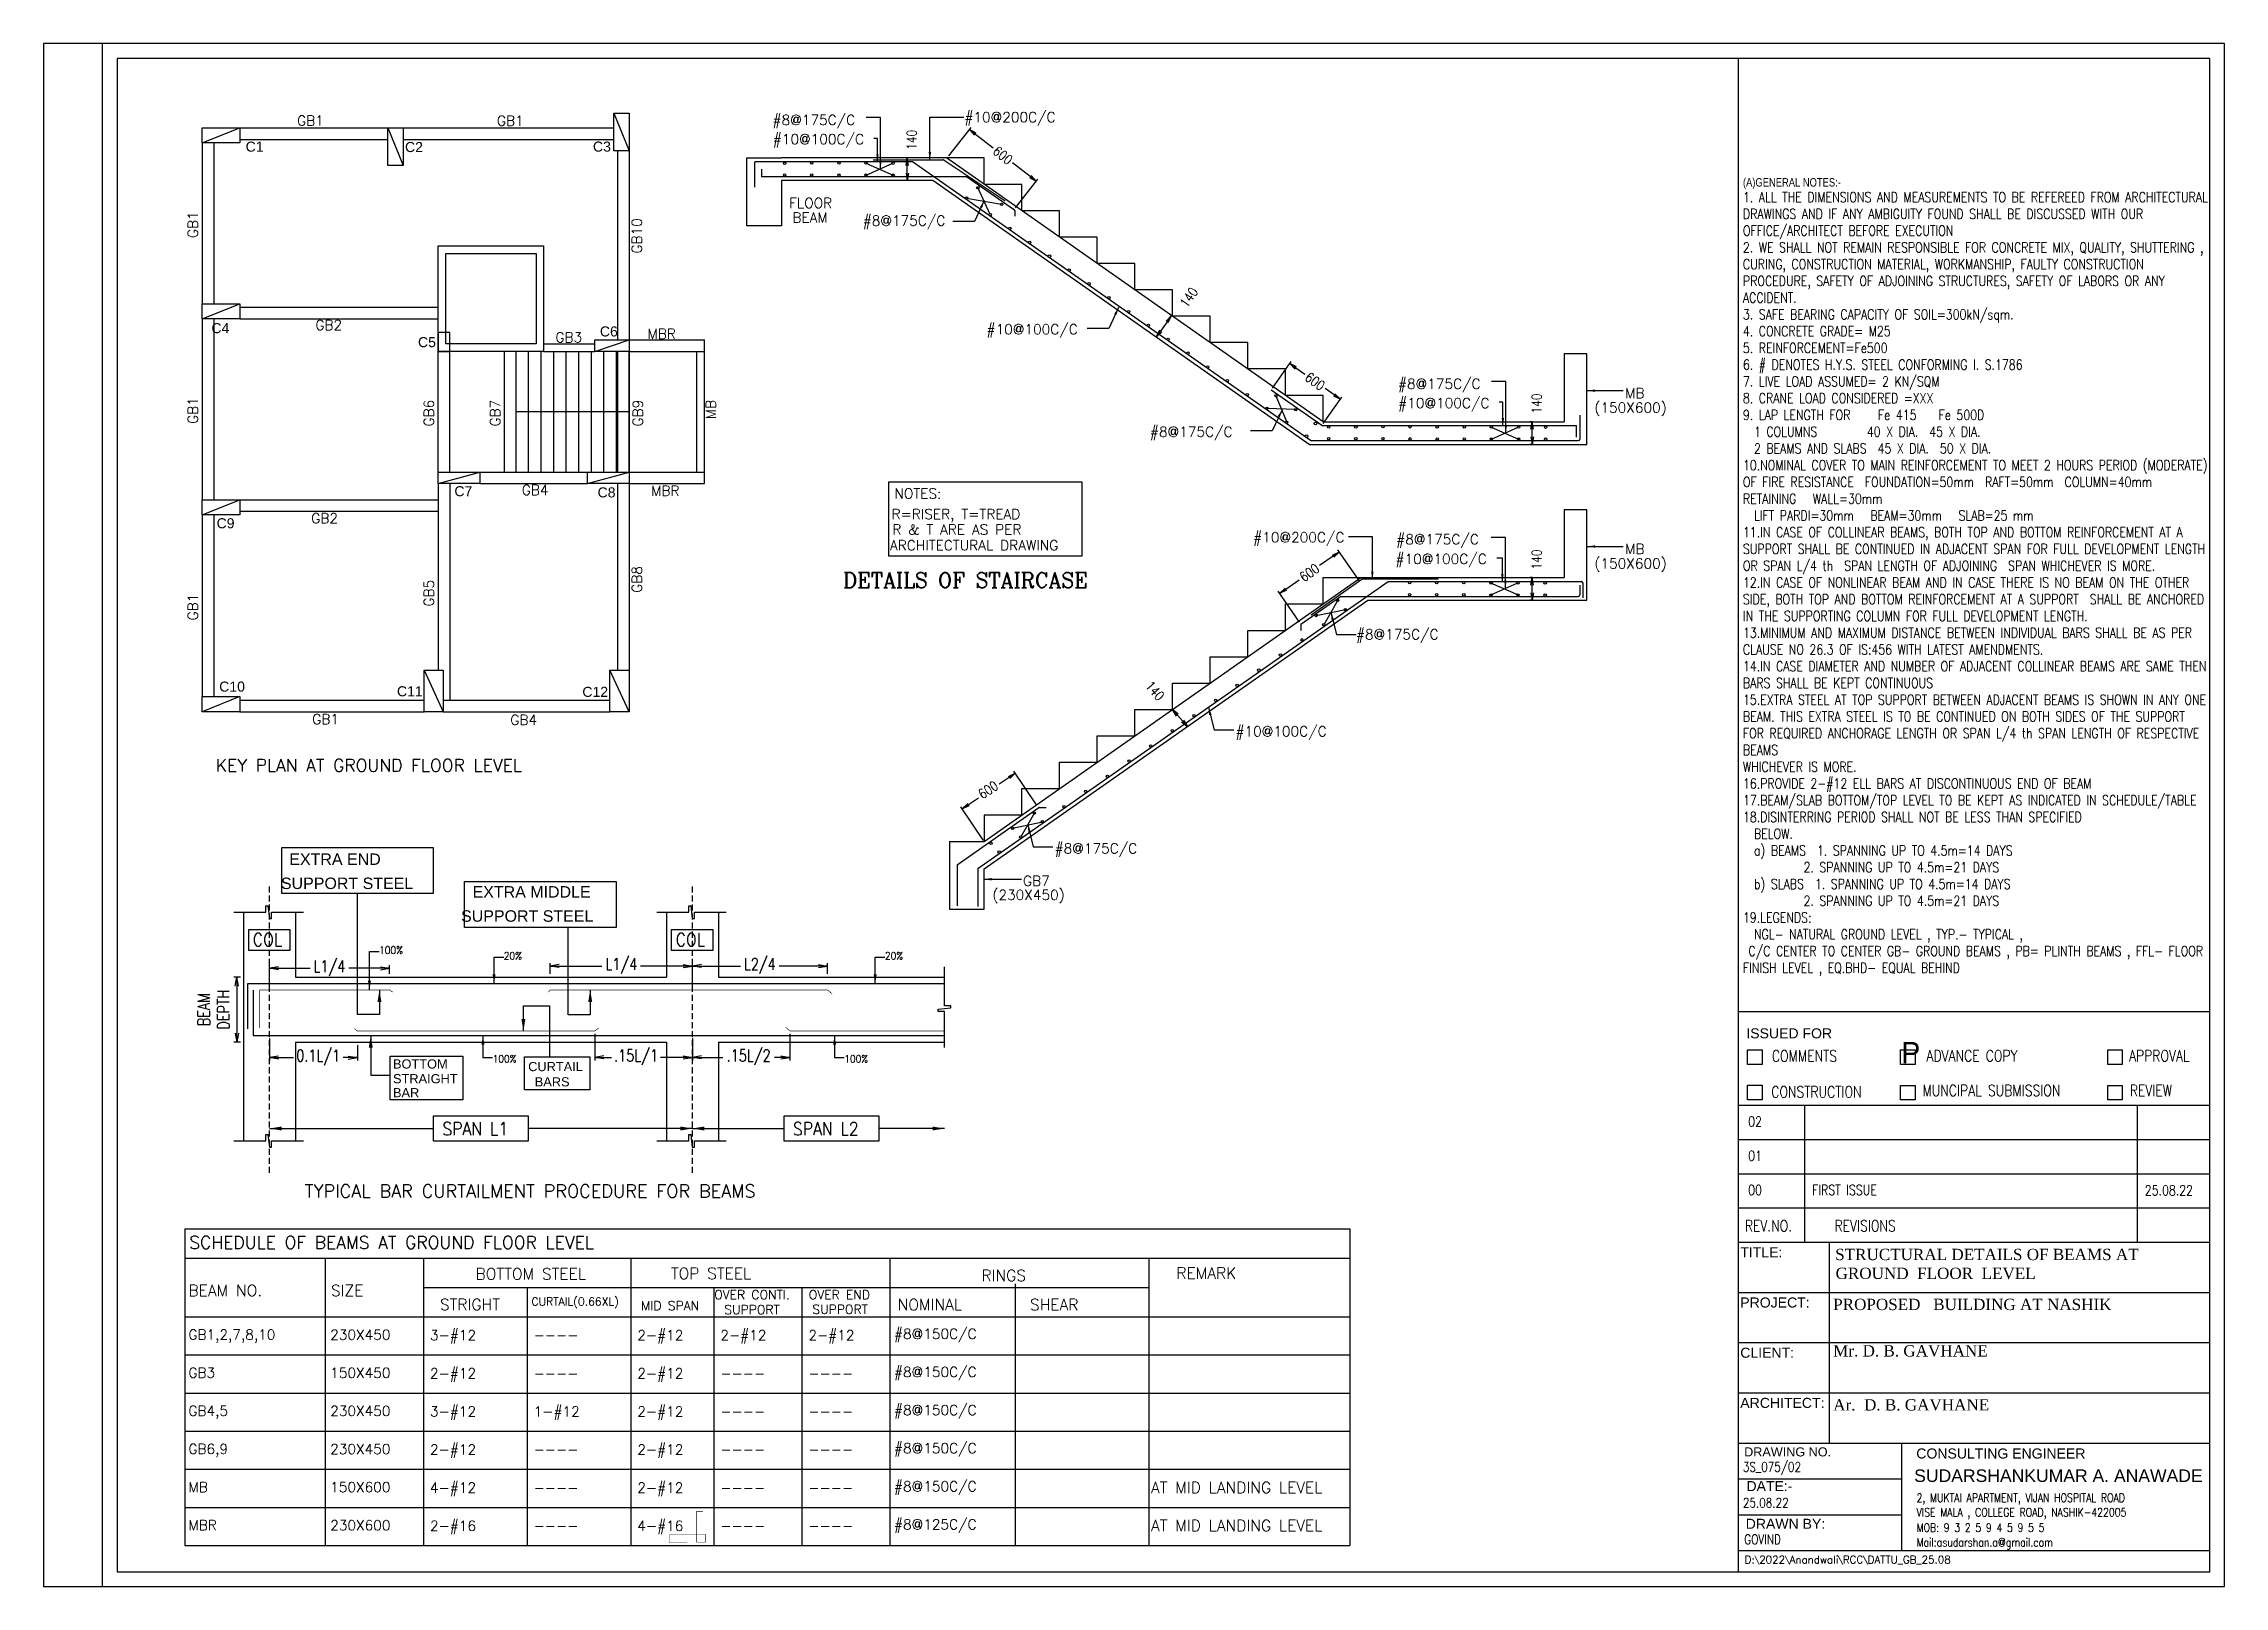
# Model space of a CAD drawing. Extents: x 1981781 to 2025204, y -213412 to -182709.
import ezdxf

# ---------------------------------------------------------------- set-up
doc = ezdxf.new("R2010")
doc.units = 0
doc.header["$MEASUREMENT"] = 0
doc.header["$PDMODE"] = 3
doc.linetypes.add('HIDDEN2', pattern=[0.1875, 0.125, -0.0625])
doc.layers.get('0').update_dxf_attribs({"color": 253, "linetype": 'CONTINUOUS'})
doc.layers.get('DEFPOINTS').update_dxf_attribs({"linetype": 'CONTINUOUS'})
for name, color, linetype in [('BM', 2, 'CONTINUOUS'), ('COLUMN', 1, 'CONTINUOUS'), ('DIM', 30, 'CONTINUOUS'), ('DIM_', 30, 'CONTINUOUS'), ('H', 9, 'CONTINUOUS'), ('SHEET', 7, 'CONTINUOUS'), ('ST', 6, 'CONTINUOUS'), ('TABLE', 62, 'CONTINUOUS'), ('TEXT', 7, 'CONTINUOUS'), ('TEXT_NAME_PLATE', 7, 'CONTINUOUS'), ('TEXT_SCH', 7, 'CONTINUOUS'), ('TXT', 7, 'CONTINUOUS'), ('TXT1', 4, 'CONTINUOUS'), ('TXT2', 161, 'CONTINUOUS')]:
    doc.layers.add(name, color=color, linetype=linetype)
doc.styles.add('AA', font='arial.ttf')
doc.styles.add('AS', font='romans.shx', dxfattribs={"width": 0.8})
doc.styles.add('D1', font='romans.shx')
doc.styles.add('NAME', font='times.ttf')
doc.styles.add('ROMANC', font='romanc.shx')
doc.styles.add('ROMANS', font='romans.shx', dxfattribs={"height": 0.2})
doc.styles.add('SANFAB', font='romans.shx', dxfattribs={"width": 0.8})
doc.styles.add('SIMPLE', font='romans.shx', dxfattribs={"height": 0.3, "bigfont": 'bigfont.shx'})
doc.styles.get("Standard").update_dxf_attribs({"font": 'arial.ttf'})
doc.dimstyles.new('DIM_AS', dxfattribs={"dimtxt": 195, "dimasz": 150, "dimexe": 50, "dimexo": 50, "dimgap": 50, "dimtad": 0, "dimdec": 0, "dimzin": 0, "dimtxsty": 'AS', "dimblk": 'OPEN', "dimcen": 0, "dimclrd": 256, "dimclre": 256, "dimclrt": 3, "dimazin": 3, "dimtfac": 1, "dimtdec": 0, "dimtmove": 0, "dimatfit": 3, "dimtolj": 1, "dimtzin": 0})

msp = doc.modelspace()

# ---------------------------------------------------------------- texts
at = {"layer": 'SHEET', "linetype": 'CONTINUOUS', "ltscale": 2, "style": 'ROMANS', "width": 0.8}
for s, height, p in [('COMMENTS', 225, (2016195, -202969)), ('ADVANCE COPY', 225, (2019273, -202965)), ('APPROVAL', 225, (2023307, -202964)), ('CONSTRUCTION', 225, (2016183, -203684)), ('MUNCIPAL SUBMISSION', 225, (2019193, -203657)), ('REVIEW', 225, (2023322, -203658)), ('02', 200, (2015722, -204261)), ('01', 200, (2015722, -204942)), ('00', 200, (2015722, -205624)), ('FIRST ISSUE', 200, (2016995, -205624)), ('25.08.22', 200, (2023620, -205631)), ('REV.NO.', 225, (2015656, -206349)), ('REVISIONS', 225, (2017441, -206349))]:
    msp.add_text(s, height=height, dxfattribs=at).set_placement(p)
at = {"layer": 'SHEET', "ltscale": 20, "insert": (2018772, -202579), "char_height": 423.72, "width": 496.28, "attachment_point": 1, "style": 'AA'}
msp.add_mtext('{\\fWingdings 2|b0|i0|c2|p18;P}', dxfattribs=at)
at = {"layer": 'TEXT'}
for s, height, style, p in [('GB1', 200, 'ROMANS', (1986829, -184341)), ('GB1', 200, 'ROMANS', (1990808, -184343)), ('GB2', 200, 'ROMANS', (1987193, -188410)), ('MBR', 200, 'ROMANS', (1993805, -188584)), ('GB3', 200, 'ROMANS', (1991974, -188655)), ('GB4', 200, 'ROMANS', (1991303, -191693)), ('MBR', 200, 'ROMANS', (1993877, -191707)), ('GB2', 200, 'ROMANS', (1987111, -192255)), ('GB1', 200, 'ROMANS', (1987131, -196254)), ('GB4', 200, 'ROMANS', (1991075, -196268)), ('D:\\2022\\Anandwali\\RCC\\DATTU_GB_25.08', 150, 'SIMPLE', (2015653, -212955))]:
    msp.add_text(s, height=height, dxfattribs=dict(at, style=style)).set_placement(p)
at = {"layer": 'TEXT', "style": 'ROMANS'}
for s, p in [('GB1', (1984853, -186578)), ('GB10', (1993694, -186887)), ('GB1', (1984853, -190278)), ('GB6', (1989553, -190328)), ('GB7', (1990873, -190328)), ('GB9', (1993713, -190328)), ('MB', (1995165, -190186)), ('GB8', (1993696, -193638)), ('GB5', (1989553, -193913)), ('GB1', (1984853, -194188))]:
    msp.add_text(s, height=200, rotation=90, dxfattribs=at).set_placement(p)
at = {"layer": 'TEXT_NAME_PLATE'}
for s, height, style, p in [('ISSUED FOR', 200, 'AA', (2015686, -202506)), ('TITLE:', 200, 'AA', (2015565, -206863)), ('STRUCTURAL DETAILS OF BEAMS AT ', 225, 'NAME', (2017455, -206919)), ('GROUND  FLOOR  LEVEL', 225, 'NAME', (2017463, -207295)), ('PROJECT:', 200, 'AA', (2015565, -207863)), ('PROPOSED   BUILDING AT NASHIK', 225, 'NAME', (2017415, -207913)), ('CLIENT:', 200, 'AA', (2015565, -208862)), ('Mr. D. B. GAVHANE ', 225, 'NAME', (2017415, -208838)), ('ARCHITECT:', 200, 'AA', (2015565, -209861)), ('Ar.  D. B. GAVHANE ', 225, 'NAME', (2017415, -209912)), ('DRAWING NO.', 180, 'AA', (2015642, -210826)), ('CONSULTING ENGINEER', 200, 'AA', (2019070, -210868)), ('DATE:-', 200, 'AA', (2015688, -211517)), ('SUDARSHANKUMAR A. ANAWADE', 250, 'AA', (2019028, -211335)), ('DRAWN BY:', 200, 'AA', (2015673, -212267))]:
    msp.add_text(s, height=height, dxfattribs=dict(at, style=style)).set_placement(p)
at = {"layer": 'TXT', "style": 'ROMANS', "width": 0.8}
for s, height, p in [('3S_075/02', 190, (2015616, -211130)), ('25.08.22', 190, (2015616, -211844)), ('VISE MALA , COLLEGE ROAD, NASHIK-422005', 170, (2019075, -212023)), ('2, MUKTAI APARTMENT, VIJAN HOSPITAL ROAD', 170, (2019075, -211734)), ('MOB: 9 3 2 5 9 4 5 9 5 5', 170, (2019075, -212328)), ('GOVIND', 190, (2015645, -212572)), ('Mail:asudarshan.a@gmail.com', 170, (2019075, -212620))]:
    msp.add_text(s, height=height, dxfattribs=at).set_placement(p)
at = {"layer": 'TXT', "insert": (2015618, -185386), "char_height": 148.5, "width": 9272.16, "attachment_point": 1, "style": 'SANFAB'}
msp.add_mtext('{\\fArial|b0|i0|c0|p34;\\H1.125x;(A)GENERAL NOTES:-\\P\\Fromans|c0;\\H1.1972x;1. ALL THE DIMENSIONS AND MEASUREMENTS TO BE REFEREED FROM ARCHITECTURAL DRAWINGS AND IF ANY AMBIGUITY FOUND SHALL BE DISCUSSED WITH OUR OFFICE/ARCHITECT BEFORE EXECUTION\\P2. WE SHALL NOT REMAIN RESPONSIBLE FOR CONCRETE MIX, QUALITY, SHUTTERING , CURING, CONSTRUCTION MATERIAL, WORKMANSHIP, FAULTY CONSTRUCTION PROCEDURE, SAFETY OF ADJOINING STRUCTURES, SAFETY OF LABORS OR ANY ACCIDENT.  \\P3. SAFE BEARING CAPACITY OF SOIL=300kN/sqm.\\P4. CONCRETE GRADE= M25 \\P5. REINFORCEMENT=Fe500\\P6. # DENOTES H.Y.S. STEEL CONFORMING I. S.1786\\P7. LIVE LOAD ASSUMED= 2 KN/SQM\\P8. CRANE LOAD CONSIDERED =XXX\\P9. LAP LENGTH FOR     Fe 415    Fe 500D\\P  1 COLUMNS         40 X DIA.  45 X DIA.\\P  2 BEAMS AND SLABS  45 X DIA.  50 X DIA.\\P10.NOMINAL COVER TO MAIN REINFORCEMENT TO MEET 2 HOURS PERIOD (MODERATE) OF FIRE RESISTANCE  FOUNDATION=50mm  RAFT=50mm  COLUMN=40mm RETAINING   WALL=30mm\\P  LIFT PARDI=30mm   BEAM=30mm   SLAB=25 mm  \\P11.IN CASE OF COLLINEAR BEAMS, BOTH TOP AND BOTTOM REINFORCEMENT AT A SUPPORT SHALL BE CONTINUED IN ADJACENT SPAN FOR FULL DEVELOPMENT LENGTH OR SPAN L/4 th  SPAN LENGTH OF ADJOINING  SPAN WHICHEVER IS MORE. \\P12.IN CASE OF NONLINEAR BEAM AND IN CASE THERE IS NO BEAM ON THE OTHER SIDE, BOTH TOP AND BOTTOM REINFORCEMENT AT A SUPPORT  SHALL BE ANCHORED IN THE SUPPORTING COLUMN FOR FULL DEVELOPMENT LENGTH.\\P13.MINIMUM AND MAXIMUM DISTANCE BETWEEN INDIVIDUAL BARS SHALL BE AS PER CLAUSE NO 26.3 OF IS:456 WITH LATEST AMENDMENTS. \\P14.IN CASE DIAMETER AND NUMBER OF ADJACENT COLLINEAR BEAMS ARE SAME THEN BARS SHALL BE KEPT CONTINUOUS \\P15.EXTRA STEEL AT TOP SUPPORT BETWEEN ADJACENT BEAMS IS SHOWN IN ANY ONE BEAM. THIS EXTRA STEEL IS TO BE CONTINUED ON BOTH SIDES OF THE SUPPORT FOR REQUIRED ANCHORAGE LENGTH OR SPAN L/4 th SPAN LENGTH OF RESPECTIVE BEAMS \\PWHICHEVER IS MORE. \\P16.PROVIDE 2-#12 ELL BARS AT DISCONTINUOUS END OF BEAM\\P17.BEAM/SLAB BOTTOM/TOP LEVEL TO BE KEPT AS INDICATED IN SCHEDULE/TABLE  \\P18.DISINTERRING PERIOD SHALL NOT BE LESS THAN SPECIFIED \\P  BELOW.\\P  a) BEAMS  1. SPANNING UP TO 4.5m=14 DAYS\\P           2. SPANNING UP TO 4.5m=21 DAYS\\P  b) SLABS  1. SPANNING UP TO 4.5m=14 DAYS\\P           2. SPANNING UP TO 4.5m=21 DAYS\\P19.LEGENDS:\\P  NGL- NATURAL GROUND LEVEL , TYP.- TYPICAL ,  \\P C/C CENTER TO CENTER GB- GROUND BEAMS , PB= PLINTH BEAMS , FFL- FLOOR FINISH LEVEL , EQ.BHD- EQUAL BEHIND}', dxfattribs=at)
at = {"layer": 'TXT2', "style": 'AA'}
for s, p in [('C1', (1985804, -184859)), ('C2', (1988978, -184867)), ('C3', (1992720, -184858)), ('C4', (1985123, -188471)), ('C6', (1992858, -188537)), ('C5', (1989236, -188750)), ('C7', (1989961, -191717)), ('C8', (1992812, -191740)), ('C9', (1985226, -192354)), ('C10', (1985278, -195605)), ('C11', (1988818, -195698)), ('C12', (1992509, -195710))]:
    msp.add_text(s, height=200, dxfattribs=at).set_placement(p)
at = {"layer": 'TXT2', "ltscale": 0.5, "style": 'ROMANC'}
msp.add_text('KEY PLAN AT GROUND FLOOR LEVEL', height=250, dxfattribs=at).set_placement((1985209, -197197))

# ---------------------------------------------------------------- blocks, each defined once
blk = doc.blocks.new('_OPEN')
at = {"color": 0, "linetype": 'BYBLOCK'}
for p, q in [((-1, 0.17), (0, 0)), ((-1, -0.17), (0, 0)), ((0, 0), (-1, 0))]:
    blk.add_line(p, q, dxfattribs=at)
blk = doc.blocks.new('*D13')
at = {"layer": 'DEFPOINTS', "color": 0, "linetype": 'BYBLOCK'}
for p in [(5348, 2707), (5798, 2035), (4740, 1327)]:
    blk.add_point(p, dxfattribs=at)
at = {"layer": 'DIM_', "linetype": 'BYBLOCK'}
for p, q in [((5223, 2624), (5026, 2492)), ((5770, 2077), (5320, 2749)), ((4414, 2082), (4616, 2217)), ((4712, 1368), (4262, 2040))]:
    blk.add_line(p, q, dxfattribs=at)
at = {"layer": 'DIM_', "linetype": 'BYBLOCK', "xscale": 150, "yscale": 150, "zscale": 150}
for p, rotation in [((5348, 2707), 33.8171727417084), ((4290, 1998), 213.8171727417084)]:
    blk.add_blockref('_OPEN', p, dxfattribs=dict(at, rotation=rotation))
at = {"layer": 'DIM_', "color": 3, "linetype": 'BYBLOCK', "insert": (4807, 2376), "char_height": 195, "attachment_point": 5, "rotation": 33.8172, "style": 'AS'}
blk.add_mtext('\\A1;600', dxfattribs=at)
blk = doc.blocks.new('*D9')
at = {"layer": 'DEFPOINTS', "color": 0, "linetype": 'BYBLOCK'}
for p in [(2063901, -272020), (2064326, -272632), (2063135, -273460)]:
    blk.add_point(p, dxfattribs=at)
at = {"layer": 'DIM_', "linetype": 'BYBLOCK'}
for p, q in [((2063777, -272106), (2063508, -272293)), ((2064297, -272591), (2063872, -271979)), ((2062833, -272762), (2063102, -272575)), ((2063106, -273419), (2062681, -272806))]:
    blk.add_line(p, q, dxfattribs=at)
at = {"layer": 'DIM_', "linetype": 'BYBLOCK', "xscale": 150, "yscale": 150, "zscale": 150}
for p, rotation in [((2063901, -272020), 34.78056938255373), ((2062710, -272848), 214.7805693825537)]:
    blk.add_blockref('_OPEN', p, dxfattribs=dict(at, rotation=rotation))
at = {"layer": 'DIM_', "color": 3, "linetype": 'BYBLOCK', "insert": (2063305, -272434), "char_height": 195, "attachment_point": 5, "rotation": 34.7806, "style": 'AS'}
blk.add_mtext('\\A1;600', dxfattribs=at)
blk = doc.blocks.new('*D14')
at = {"layer": 'DEFPOINTS', "color": 0, "linetype": 'BYBLOCK'}
for p in [(3993, 14952), (5764, 14488), (5322, 13919)]:
    blk.add_point(p, dxfattribs=at)
at = {"layer": 'DIM_', "linetype": 'BYBLOCK'}
for p, q in [((4024, 14991), (4466, 15560)), ((4553, 15428), (4905, 15156)), ((5645, 14580), (5294, 14853)), ((5353, 13959), (5795, 14527))]:
    blk.add_line(p, q, dxfattribs=at)
at = {"layer": 'DIM_', "linetype": 'BYBLOCK', "xscale": 150, "yscale": 150, "zscale": 150}
for p, rotation in [((4435, 15520), 142.161554704258), ((5764, 14488), 322.161554704258)]:
    blk.add_blockref('_OPEN', p, dxfattribs=dict(at, rotation=rotation))
at = {"layer": 'DIM_', "color": 3, "linetype": 'BYBLOCK', "insert": (5099, 15004), "char_height": 195, "attachment_point": 5, "rotation": 322.1616, "style": 'AS'}
blk.add_mtext('\\A1;600', dxfattribs=at)
blk = doc.blocks.new('*D10')
at = {"layer": 'DEFPOINTS', "color": 0, "linetype": 'BYBLOCK'}
for p in [(2062543, -268801), (2063921, -268981), (2063552, -269507)]:
    blk.add_point(p, dxfattribs=at)
at = {"layer": 'DIM_', "linetype": 'BYBLOCK'}
for p, q in [((2062572, -268760), (2062941, -268234)), ((2063035, -268361), (2063214, -268486)), ((2063798, -268895), (2063618, -268769)), ((2063580, -269467), (2063949, -268940))]:
    blk.add_line(p, q, dxfattribs=at)
at = {"layer": 'DIM_', "linetype": 'BYBLOCK', "xscale": 150, "yscale": 150, "zscale": 150}
for p, rotation in [((2062912, -268275), 145.0079798006851), ((2063921, -268981), 325.0079798006851)]:
    blk.add_blockref('_OPEN', p, dxfattribs=dict(at, rotation=rotation))
at = {"layer": 'DIM_', "color": 3, "linetype": 'BYBLOCK', "insert": (2063416, -268628), "char_height": 195, "attachment_point": 5, "rotation": 325.008, "style": 'AS'}
blk.add_mtext('\\A1;600', dxfattribs=at)
blk = doc.blocks.new('*D17')
at = {"layer": 'DEFPOINTS', "color": 0, "linetype": 'BYBLOCK'}
for p in [(8475, 3975), (8773, 3634), (8773, 3634)]:
    blk.add_point(p, dxfattribs=at)
at = {"layer": 'DIM_', "linetype": 'BYBLOCK'}
blk.add_line((8574, 3862), (8675, 3747), dxfattribs=at)
at = {"layer": 'DIM_', "linetype": 'BYBLOCK', "xscale": 150, "yscale": 150, "zscale": 150}
for p, rotation in [((8475, 3975), 131.1760367543422), ((8773, 3634), 311.1760367543422)]:
    blk.add_blockref('_OPEN', p, dxfattribs=dict(at, rotation=rotation))
at = {"layer": 'DIM_', "color": 3, "linetype": 'BYBLOCK', "insert": (8127, 4346), "char_height": 195, "attachment_point": 5, "rotation": 311.176, "style": 'AS'}
blk.add_mtext('\\A1;140', dxfattribs=at)
blk = doc.blocks.new('*D19')
at = {"layer": 'DEFPOINTS', "color": 0, "linetype": 'BYBLOCK'}
for p in [(15641, 6600), (15687, 6600), (15687, 6150)]:
    blk.add_point(p, dxfattribs=at)
at = {"layer": 'DIM_', "linetype": 'BYBLOCK'}
for p, q in [((15637, 6600), (15591, 6600)), ((15637, 6150), (15591, 6150)), ((15641, 6300), (15641, 6450))]:
    blk.add_line(p, q, dxfattribs=at)
at = {"layer": 'DIM_', "linetype": 'BYBLOCK', "xscale": 150, "yscale": 150, "zscale": 150}
for p, rotation in [((15641, 6600), 90), ((15641, 6150), 270)]:
    blk.add_blockref('_OPEN', p, dxfattribs=dict(at, rotation=rotation))
at = {"layer": 'DIM_', "color": 3, "linetype": 'BYBLOCK', "insert": (15728, 6962), "char_height": 195, "attachment_point": 5, "rotation": 90, "style": 'AS'}
blk.add_mtext('\\A1;140', dxfattribs=at)
blk = doc.blocks.new('*D15')
at = {"layer": 'DEFPOINTS', "color": 0, "linetype": 'BYBLOCK'}
for p in [(15641, 9702), (15687, 9702), (15687, 9252)]:
    blk.add_point(p, dxfattribs=at)
at = {"layer": 'DIM_', "linetype": 'BYBLOCK'}
for p, q in [((15637, 9702), (15591, 9702)), ((15637, 9252), (15591, 9252)), ((15641, 9402), (15641, 9552))]:
    blk.add_line(p, q, dxfattribs=at)
at = {"layer": 'DIM_', "linetype": 'BYBLOCK', "xscale": 150, "yscale": 150, "zscale": 150}
for p, rotation in [((15641, 9702), 90), ((15641, 9252), 270)]:
    blk.add_blockref('_OPEN', p, dxfattribs=dict(at, rotation=rotation))
at = {"layer": 'DIM_', "color": 3, "linetype": 'BYBLOCK', "insert": (15728, 10063), "char_height": 195, "attachment_point": 5, "rotation": 90, "style": 'AS'}
blk.add_mtext('\\A1;140', dxfattribs=at)
blk = doc.blocks.new('*D18')
at = {"layer": 'DEFPOINTS', "color": 0, "linetype": 'BYBLOCK'}
for p in [(8475, 11802), (8155, 11384), (8174, 11371)]:
    blk.add_point(p, dxfattribs=at)
at = {"layer": 'DIM_', "linetype": 'BYBLOCK'}
for p, q in [((8434, 11830), (8416, 11843)), ((8133, 11400), (8114, 11413)), ((8371, 11692), (8241, 11507))]:
    blk.add_line(p, q, dxfattribs=at)
at = {"layer": 'DIM_', "linetype": 'BYBLOCK', "xscale": 150, "yscale": 150, "zscale": 150}
for p, rotation in [((8457, 11815), 55.00797980069315), ((8155, 11384), 235.0079798006931)]:
    blk.add_blockref('_OPEN', p, dxfattribs=dict(at, rotation=rotation))
at = {"layer": 'DIM_', "color": 3, "linetype": 'BYBLOCK', "insert": (8804, 12178), "char_height": 195, "attachment_point": 5, "rotation": 55.008, "style": 'AS'}
blk.add_mtext('\\A1;140', dxfattribs=at)
blk = doc.blocks.new('*D16')
at = {"layer": 'DEFPOINTS', "color": 0, "linetype": 'BYBLOCK'}
for p in [(3197, 14952), (3243, 14952), (3243, 14502)]:
    blk.add_point(p, dxfattribs=at)
at = {"layer": 'DIM_', "linetype": 'BYBLOCK'}
for p, q in [((3193, 14952), (3147, 14952)), ((3197, 14652), (3197, 14802)), ((3193, 14502), (3147, 14502))]:
    blk.add_line(p, q, dxfattribs=at)
at = {"layer": 'DIM_', "linetype": 'BYBLOCK', "xscale": 150, "yscale": 150, "zscale": 150}
for p, rotation in [((3197, 14952), 90), ((3197, 14502), 270)]:
    blk.add_blockref('_OPEN', p, dxfattribs=dict(at, rotation=rotation))
at = {"layer": 'DIM_', "color": 3, "linetype": 'BYBLOCK', "insert": (3284, 15313), "char_height": 195, "attachment_point": 5, "rotation": 90, "style": 'AS'}
blk.add_mtext('\\A1;140', dxfattribs=at)
blk = doc.blocks.new('A$C78EB681D')
at = {"layer": 'ST', "const_width": 10}
blk.add_lwpolyline([(10317, 680), (10189, 680), (10189, 66), (10369, 66), (10369, 218), (9650, 218), (9650, 52), (10003, 52)], dxfattribs=at)
at = {"layer": 'TABLE'}
for p, q in [((0, 6302), (0, 0)), ((0, 6302), (23194, 6302)), ((23194, 6302), (23194, 0)), ((0, 5718), (23194, 5718)), ((2794, 5718), (2794, 0)), ((4749, 5718), (4749, 0)), ((8877, 5718), (8877, 0)), ((14037, 5718), (14037, 0)), ((19195, 5718), (19195, 0)), ((4749, 5135), (19195, 5135)), ((6813, 5135), (6813, 0)), ((10531, 5135), (10531, 0)), ((12284, 5135), (12284, 0)), ((16532, 5206), (16532, 0)), ((0, 4551), (23194, 4551)), ((0, 3792), (23194, 3792)), ((0, 3034), (23194, 3034)), ((0, 2275), (23194, 2275)), ((0, 1517), (23194, 1517)), ((0, 758), (23194, 758)), ((0, 0), (23194, 0))]:
    blk.add_line(p, q, dxfattribs=at)
at = {"layer": 'TEXT_SCH'}
for s, height, style, p in [('SCHEDULE OF BEAMS AT GROUND FLOOR LEVEL', 250, 'ROMANC', (87, 5907)), ('BOTTOM STEEL', 225, 'D1', (5788, 5293)), ('TOP STEEL', 225, 'D1', (9676, 5302)), ('RINGS', 225, 'D1', (15861, 5262)), ('REMARK', 225, 'D1', (19741, 5310)), ('BEAM NO.', 225, 'D1', (72, 4962)), ('SIZE', 225, 'D1', (2908, 4962)), ('STRIGHT', 225, 'D1', (5078, 4683)), ('CURTAIL(0.66XL)', 157.5, 'D1', (6901, 4777)), ('MID SPAN', 180, 'D1', (9082, 4683)), ('OVER CONTI.', 180, 'D1', (10539, 4901)), ('SUPPORT', 180, 'D1', (10741, 4605)), ('OVER END', 180, 'D1', (12422, 4901)), ('SUPPORT', 180, 'D1', (12494, 4609)), ('NOMINAL', 225, 'D1', (14192, 4681)), ('SHEAR', 225, 'D1', (16828, 4681)), ('#8@150C/C', 200, 'ROMANS', (14119, 4112)), ('GB1,2,7,8,10', 200, 'ROMANS', (70, 4097)), ('230X450', 200, 'ROMANS', (2893, 4095)), ('3-#12', 200, 'ROMANS', (4880, 4085)), ('----', 200, 'ROMANS', (6944, 4085)), ('2-#12', 200, 'ROMANS', (9008, 4085)), ('2-#12', 200, 'ROMANS', (10662, 4085)), ('2-#12', 200, 'ROMANS', (12415, 4085)), ('GB3', 200, 'ROMANS', (70, 3339)), ('150X450', 200, 'ROMANS', (2893, 3337)), ('2-#12', 200, 'ROMANS', (4880, 3326)), ('2-#12', 200, 'ROMANS', (9008, 3326)), ('#8@150C/C', 200, 'ROMANS', (14119, 3354)), ('----', 200, 'ROMANS', (6944, 3326)), ('----', 200, 'ROMANS', (10662, 3326)), ('----', 200, 'ROMANS', (12415, 3326)), ('GB4,5', 200, 'ROMANS', (70, 2580)), ('230X450', 200, 'ROMANS', (2893, 2579)), ('3-#12', 200, 'ROMANS', (4880, 2568)), ('1-#12', 200, 'ROMANS', (6944, 2568)), ('2-#12', 200, 'ROMANS', (9008, 2568)), ('----', 200, 'ROMANS', (10662, 2568)), ('----', 200, 'ROMANS', (10662, 2568)), ('----', 200, 'ROMANS', (12415, 2568)), ('#8@150C/C', 200, 'ROMANS', (14119, 2595)), ('GB6,9', 200, 'ROMANS', (70, 1822)), ('230X450', 200, 'ROMANS', (2893, 1820)), ('2-#12', 200, 'ROMANS', (4880, 1809)), ('----', 200, 'ROMANS', (6944, 1809)), ('2-#12', 200, 'ROMANS', (9008, 1809)), ('----', 200, 'ROMANS', (10662, 1809)), ('----', 200, 'ROMANS', (12415, 1809)), ('#8@150C/C', 200, 'ROMANS', (14119, 1837)), ('#8@150C/C', 200, 'ROMANS', (14119, 1078)), ('MB', 200, 'ROMANS', (70, 1063)), ('150X600', 200, 'ROMANS', (2893, 1062)), ('4-#12', 200, 'ROMANS', (4880, 1051)), ('----', 200, 'ROMANS', (6944, 1051)), ('2-#12', 200, 'ROMANS', (9008, 1051)), ('----', 200, 'ROMANS', (10662, 1051)), ('----', 200, 'ROMANS', (12415, 1051)), ('AT MID LANDING LEVEL', 225, 'ROMANS', (19237, 1042)), ('MBR', 200, 'ROMANS', (70, 305)), ('230X600', 200, 'ROMANS', (2893, 303)), ('2-#16', 200, 'ROMANS', (4880, 292)), ('4-#16', 200, 'ROMANS', (9008, 292)), ('#8@125C/C', 200, 'ROMANS', (14119, 320)), ('AT MID LANDING LEVEL', 225, 'ROMANS', (19237, 284)), ('----', 200, 'ROMANS', (6944, 292)), ('----', 200, 'ROMANS', (10662, 292)), ('----', 200, 'ROMANS', (12415, 292))]:
    blk.add_text(s, height=height, dxfattribs=dict(at, style=style)).set_placement(p)
blk = doc.blocks.new('*D1')
at = {"layer": 'DEFPOINTS', "color": 0}
for p in [(1409930, -190329), (1409819, -191408), (1409930, -191408)]:
    blk.add_point(p, dxfattribs=at)
at = {"layer": 'DIM'}
for p, q in [((1409880, -190329), (1409769, -190329)), ((1409819, -190479), (1409819, -191258)), ((1409880, -191408), (1409769, -191408))]:
    blk.add_line(p, q, dxfattribs=at)
at = {"layer": 'DIM', "xscale": 150, "yscale": 150, "zscale": 150}
for p, rotation in [((1409819, -190329), 90), ((1409819, -191408), 270)]:
    blk.add_blockref('_OPEN', p, dxfattribs=dict(at, rotation=rotation))
at = {"layer": 'DIM', "color": 3, "insert": (1409434, -190869), "char_height": 195, "attachment_point": 5, "rotation": 90, "style": 'AS'}
blk.add_mtext('\\A1;{\\C4;BEAM\\PDEPTH}', dxfattribs=at)
blk = doc.blocks.new('*D4')
at = {"layer": 'DEFPOINTS', "color": 0}
for p in [(1419619, -190147), (1419619, -190329), (1417378, -190542)]:
    blk.add_point(p, dxfattribs=at)
at = {"layer": 'DIM'}
for p, q in [((1417378, -190492), (1417378, -190097)), ((1417528, -190147), (1418177, -190147)), ((1419469, -190147), (1418819, -190147)), ((1419619, -190279), (1419619, -190097))]:
    blk.add_line(p, q, dxfattribs=at)
at = {"layer": 'DIM', "xscale": 150, "yscale": 150, "zscale": 150, "rotation": 180}
blk.add_blockref('_OPEN', (1417378, -190147), dxfattribs=at)
at = {"layer": 'DIM', "xscale": 150, "yscale": 150, "zscale": 150}
blk.add_blockref('_OPEN', (1419619, -190147), dxfattribs=at)
at = {"layer": 'DIM', "color": 3, "insert": (1418498, -190147), "char_height": 195, "attachment_point": 5, "style": 'AS'}
blk.add_mtext('\\A1;L2/4', dxfattribs=at)
blk = doc.blocks.new('*D2')
at = {"layer": 'DEFPOINTS', "color": 0}
for p in [(1415020, -190329), (1417378, -190147), (1417378, -190542)]:
    blk.add_point(p, dxfattribs=at)
at = {"layer": 'DIM'}
for p, q in [((1415020, -190279), (1415020, -190097)), ((1415170, -190147), (1415878, -190147)), ((1417228, -190147), (1416520, -190147)), ((1417378, -190492), (1417378, -190097))]:
    blk.add_line(p, q, dxfattribs=at)
at = {"layer": 'DIM', "xscale": 150, "yscale": 150, "zscale": 150, "rotation": 180}
blk.add_blockref('_OPEN', (1415020, -190147), dxfattribs=at)
at = {"layer": 'DIM', "xscale": 150, "yscale": 150, "zscale": 150}
blk.add_blockref('_OPEN', (1417378, -190147), dxfattribs=at)
at = {"layer": 'DIM', "color": 3, "insert": (1416199, -190147), "char_height": 195, "attachment_point": 5, "style": 'AS'}
blk.add_mtext('\\A1;L1/4', dxfattribs=at)
blk = doc.blocks.new('*D5')
at = {"layer": 'DEFPOINTS', "color": 0}
for p in [(1412352, -190183), (1412352, -190329), (1410360, -190542)]:
    blk.add_point(p, dxfattribs=at)
at = {"layer": 'DIM'}
for p, q in [((1410360, -190492), (1410360, -190133)), ((1410510, -190183), (1411035, -190183)), ((1412202, -190183), (1411677, -190183)), ((1412352, -190279), (1412352, -190133))]:
    blk.add_line(p, q, dxfattribs=at)
at = {"layer": 'DIM', "xscale": 150, "yscale": 150, "zscale": 150, "rotation": 180}
blk.add_blockref('_OPEN', (1410360, -190183), dxfattribs=at)
at = {"layer": 'DIM', "xscale": 150, "yscale": 150, "zscale": 150}
blk.add_blockref('_OPEN', (1412352, -190183), dxfattribs=at)
at = {"layer": 'DIM', "color": 3, "insert": (1411356, -190183), "char_height": 195, "attachment_point": 5, "style": 'AS'}
blk.add_mtext('\\A1;L1/4', dxfattribs=at)
blk = doc.blocks.new('*D6')
at = {"layer": 'DEFPOINTS', "color": 0}
for p in [(1415761, -191224), (1417378, -191300), (1415761, -191663)]:
    blk.add_point(p, dxfattribs=at)
at = {"layer": 'DIM'}
for p, q in [((1415761, -191274), (1415761, -191713)), ((1417378, -191350), (1417378, -191713)), ((1415911, -191663), (1416038, -191663)), ((1417228, -191663), (1416851, -191663))]:
    blk.add_line(p, q, dxfattribs=at)
at = {"layer": 'DIM', "xscale": 150, "yscale": 150, "zscale": 150, "rotation": 180}
blk.add_blockref('_OPEN', (1415761, -191663), dxfattribs=at)
at = {"layer": 'DIM', "xscale": 150, "yscale": 150, "zscale": 150}
blk.add_blockref('_OPEN', (1417378, -191663), dxfattribs=at)
at = {"layer": 'DIM', "color": 3, "insert": (1416444, -191663), "char_height": 195, "attachment_point": 5, "style": 'AS'}
blk.add_mtext('\\A1;.15L/1', dxfattribs=at)
blk = doc.blocks.new('*D3')
at = {"layer": 'DEFPOINTS', "color": 0}
for p in [(1417378, -191300), (1418995, -191224), (1418995, -191663)]:
    blk.add_point(p, dxfattribs=at)
at = {"layer": 'DIM'}
for p, q in [((1417378, -191350), (1417378, -191713)), ((1418995, -191274), (1418995, -191713)), ((1417528, -191663), (1417883, -191663)), ((1418845, -191663), (1418741, -191663))]:
    blk.add_line(p, q, dxfattribs=at)
at = {"layer": 'DIM', "xscale": 150, "yscale": 150, "zscale": 150, "rotation": 180}
blk.add_blockref('_OPEN', (1417378, -191663), dxfattribs=at)
at = {"layer": 'DIM', "xscale": 150, "yscale": 150, "zscale": 150}
blk.add_blockref('_OPEN', (1418995, -191663), dxfattribs=at)
at = {"layer": 'DIM', "color": 3, "insert": (1418312, -191663), "char_height": 195, "attachment_point": 5, "style": 'AS'}
blk.add_mtext('\\A1;.15L/2', dxfattribs=at)
blk = doc.blocks.new('*D7')
at = {"layer": 'DEFPOINTS', "color": 0}
for p in [(1410360, -191300), (1411819, -191408), (1411819, -191665)]:
    blk.add_point(p, dxfattribs=at)
at = {"layer": 'DIM'}
for p, q in [((1410360, -191350), (1410360, -191715)), ((1410510, -191665), (1410760, -191665)), ((1411669, -191665), (1411581, -191665)), ((1411819, -191458), (1411819, -191715))]:
    blk.add_line(p, q, dxfattribs=at)
at = {"layer": 'DIM', "xscale": 150, "yscale": 150, "zscale": 150, "rotation": 180}
blk.add_blockref('_OPEN', (1410360, -191665), dxfattribs=at)
at = {"layer": 'DIM', "xscale": 150, "yscale": 150, "zscale": 150}
blk.add_blockref('_OPEN', (1411819, -191665), dxfattribs=at)
at = {"layer": 'DIM', "color": 3, "insert": (1411170, -191665), "char_height": 195, "attachment_point": 5, "style": 'AS'}
blk.add_mtext('\\A1;0.1L/1', dxfattribs=at)
blk = doc.blocks.new('A$C2FA33C06')
at = {"layer": 'DIM_', "linetype": 'BYBLOCK'}
for p, q in [((2368.2, 14848.2, 63.5), (2914.9, 14608.7, 25.4)), ((2374.9, 14610, 50.8), (2908.2, 14846.9, 25.4)), ((4847.6, 13823.9, 76.2), (4602.1, 14361.5)), ((4375.2, 14154.4, 76.2), (5074.5, 14031.1)), ((10537.7, 10218.3), (10752.3, 9690.6, 76.2)), ((10931.4, 9942.7), (10358.7, 9966.2, 76.2)), ((14821.2, 9595.6, 12.7), (15367.9, 9356.1, -25.4)), ((14827.9, 9357.4), (15361.2, 9594.4, -25.4)), ((11768.7, 6148), (11489, 5662.6, 25.4)), ((14811, 6493.9, 12.7), (15357.7, 6254.4, -25.4)), ((14817.7, 6255.7), (15351, 6492.6, -25.4)), ((11337.9, 5846.4), (11919.9, 5964.2, 25.4))]:
    blk.add_line(p, q, dxfattribs=at)
at = {"layer": 'DIM_'}
for p, q in [((5294.7, 1612.4), (5887.7, 1741.7, 25.4)), ((5732.2, 1920.1), (5456.8, 1440, 25.4))]:
    blk.add_line(p, q, dxfattribs=at)
at = {"layer": 'H'}
for p, q in [((3975.4, 14951.7), (690, 14951.7)), ((3698.1, 14501.7), (690, 14501.7))]:
    blk.add_line(p, q, dxfattribs=at)
at = {"layer": 'H', "ltscale": 100}
for p, q in [((11475.4, 9701.7), (3975.4, 14951.7)), ((11201.2, 9251.7), (3703.8, 14499.9)), ((11475.4, 9701.7), (16275.4, 9701.7)), ((11201.2, 9251.7), (16275.4, 9251.7)), ((4725.4, 1350), (12225.4, 6600)), ((12225.4, 6600), (16275.4, 6600)), ((4725.4, 800.7), (12367.2, 6150)), ((12367.2, 6150), (16275.4, 6150)), ((4035.4, 1350), (4725.4, 1350))]:
    blk.add_line(p, q, dxfattribs=at)
at = {"layer": 'H'}
blk.add_lwpolyline([(690, 14501.7), (690, 13601.7), (0, 13601.7), (0, 14951.7), (690, 14951.7)], dxfattribs=at)
at = {"layer": 'H', "ltscale": 100}
for points in [[(4725.4, 14426.7), (4725.4, 14951.7), (3975.4, 14951.7)], [(11475.4, 9701.7), (11475.4, 10226.7), (10725.4, 10226.7), (10725.4, 10751.7), (9975.4, 10751.7), (9975.4, 11276.7), (9225.4, 11276.7), (9225.4, 11801.7), (8475.4, 11801.7), (8475.4, 12326.7), (7725.4, 12326.7), (7725.4, 12851.7), (6975.4, 12851.7), (6975.4, 13376.7), (6225.4, 13376.7), (6225.4, 13901.7), (5475.4, 13901.7), (5475.4, 14426.7), (4725.4, 14426.7)], [(16275.4, 11051.7), (16275.4, 9701.7)], [(16275.4, 9251.7), (16725.4, 9251.7), (16725.4, 11051.7), (16275.4, 11051.7)], [(16275.4, 7950), (16275.4, 6600)], [(16275.4, 6150), (16725.4, 6150), (16725.4, 7950), (16275.4, 7950)], [(5475.4, 1875), (5475.4, 2400), (6225.4, 2400), (6225.4, 2925), (6975.4, 2925), (6975.4, 3450), (7725.4, 3450), (7725.4, 3975), (8475.4, 3975), (8475.4, 4500), (9225.4, 4500), (9225.4, 5025), (9975.4, 5025), (9975.4, 5550), (10725.4, 5550), (10725.4, 6075), (11475.4, 6075), (11475.4, 6600), (12225.4, 6600)], [(5475.4, 1875), (4725.4, 1875), (4725.4, 1350)], [(4035.4, 1350), (4035.4, 0), (4725.4, 0), (4725.4, 800.7)]]:
    blk.add_lwpolyline(points, dxfattribs=at)
at = {"layer": 'H'}
blk.add_lwpolyline([(6676.9, 8498.9), (2824.2, 8498.9), (2824.2, 7033.2), (6676.9, 7033.2)], close=True, dxfattribs=at)
blk.add_arc((3698.1, 14491.7), 10, 55.00798, 90, dxfattribs=at)
at = {"layer": 'ST', "linetype": 'BYBLOCK'}
for p, q in [((161, 14368.6), (161, 14865.9)), ((3295.8, 14875.9), (171, 14875.9)), ((2518, 14917.3), (3905.8, 14917.3)), ((11225.1, 9327.6), (3301.6, 14874.1)), ((5143.7, 14089.2), (3911.3, 14915.6)), ((292.9, 14728.8), (292.9, 14587.6)), ((4372, 14577.6), (302.9, 14577.6)), ((5332.3, 13910.3), (4377.8, 14575.8)), ((5336.6, 13902.1), (5336.6, 13794.3)), ((11451.4, 9625.9), (10442.8, 10332)), ((11451.4, 9625.9), (16519.3, 9625.9)), ((16519.3, 9393.6), (16519.3, 9625.9)), ((16588.2, 9834.9), (16588.2, 9357.6)), ((11225.1, 9327.6), (16558.2, 9327.6)), ((4604.6, 808.8), (12769.4, 6524.2)), ((11235.8, 5857.9), (12247, 6565.8)), ((12173, 6565.2), (12175.7, 6565.2)), ((13764.2, 6567.6), (12252.7, 6567.6)), ((12769.4, 6524.2), (16615.2, 6524.2)), ((11034.4, 5673.7), (11823.1, 6225.8)), ((11823.1, 6225.8), (16558.2, 6225.8)), ((16588.2, 6449.7), (16588.2, 6255.8)), ((16645.2, 6494.2), (16645.2, 6200.2)), ((11034.4, 5673.7), (11034.4, 5545.2)), ((4186.7, 880.3), (5819.2, 2023.1)), ((5824.9, 2024.9), (5964, 2024.9)), ((4186.7, 880.3), (4186.7, 68.3)), ((4604.6, 808.8), (4604.6, 52.5))]:
    blk.add_line(p, q, dxfattribs=at)
for centre in [(755, 14845.6, 127), (1295, 14852.4, 101.6), (1835, 14851.1, 76.2), (2374.9, 14849.8, 50.8), (2914.9, 14848.5, 25.4), (755, 14613.8, 127), (1295, 14612.5, 101.6), (1835, 14611.2, 76.2), (2374.9, 14610, 50.8), (2914.9, 14608.7, 25.4), (4602.1, 14361.5), (4375.2, 14154.4, 76.2), (5074.5, 14031.1), (4847.6, 13823.9, 76.2), (5241.3, 13548.4, 76.2), (5634.9, 13272.8, 76.2), (6028.6, 12997.3, 76.2), (6422.2, 12721.7, 76.2), (6815.9, 12446.2, 76.2), (7209.5, 12170.6, 76.2), (7603.1, 11895.1, 76.2), (7996.8, 11619.5, 76.2), (8390.4, 11344, 76.2), (8784.1, 11068.4, 76.2), (9177.7, 10792.9, 76.2), (9571.4, 10517.3, 76.2), (9965, 10241.8, 76.2), (10358.7, 9966.2, 76.2), (10537.7, 10218.3), (10752.3, 9690.6, 76.2), (10931.4, 9942.7), (11325, 9667.2), (11588, 9596.9, 152.4), (12128, 9595.6, 127), (12668, 9602.4, 101.6), (13208, 9601.1, 76.2), (13747.9, 9599.8, 50.8), (14287.9, 9598.5, 25.4), (14827.9, 9597.3), (15367.9, 9596, -25.4), (15907.8, 9594.7, -50.8), (11146, 9415.1, 76.2), (11588, 9365.1, 152.4), (12128, 9363.8, 127), (12668, 9362.5, 101.6), (13208, 9361.2, 76.2), (13747.9, 9360, 50.8), (14287.9, 9358.7, 25.4), (14827.9, 9357.4), (15367.9, 9356.1, -25.4), (15907.8, 9354.9, -50.8), (13197.8, 6499.4, 76.2), (13737.8, 6498.1, 50.8), (14277.8, 6496.8, 25.4), (14817.7, 6495.5), (15357.7, 6494.3, -25.4), (15897.7, 6493, -50.8), (11768.7, 6148), (13197.8, 6259.5, 76.2), (13737.8, 6258.2, 50.8), (14277.8, 6257, 25.4), (14817.7, 6255.7), (15357.7, 6254.4, -25.4), (15897.7, 6253.1, -50.8), (11337.9, 5846.4), (11489, 5662.6, 25.4), (11919.9, 5964.2, 25.4), (11058.1, 5361, 25.4), (10196.4, 4757.8, 25.4), (10627.3, 5059.4, 25.4), (9765.5, 4456.2, 25.4), (9334.6, 4154.6, 25.4), (8472.9, 3551.3, 25.4), (8903.8, 3852.9, 25.4), (8042, 3249.7, 25.4), (7180.3, 2646.5, 25.4), (7611.1, 2948.1, 25.4), (6749.4, 2344.9, 25.4), (5725.5, 1914), (5887.7, 1741.7, 25.4), (6318.5, 2043.3, 25.4), (4863.8, 1310.8), (5294.7, 1612.4), (5456.8, 1440, 25.4), (5025.9, 1138.4, 25.4)]:
    blk.add_circle(centre, 24, dxfattribs=at)
for centre, radius, start, end in [((171, 14865.9), 10, 90, 180), ((3295.8, 14865.9), 10, 55.00798, 90), ((3905.8, 14907.3), 10, 56.15491, 90), ((302.9, 14587.6), 10, 180, 270), ((4372, 14567.6), 10, 55.11925, 90), ((5326.6, 13902.1), 10, 0, 55.11925), ((16558.2, 9357.6), 30, 270, 0), ((12252.7, 6557.6), 10, 90, 124.99474), ((16615.2, 6494.2), 30, 0, 90), ((16558.2, 6255.8), 30, 270, 0), ((5824.9, 2014.9), 10, 90, 124.99202)]:
    blk.add_arc(centre, radius, start, end, dxfattribs=at)
at = {"layer": 'TXT1', "style": 'ROMANS'}
for s, p in [('#8@175C/C', (513.9, 15608, 114.3)), ('#10@200C/C', (4333.2, 15662.7, 114.3)), ('#10@100C/C', (518.8, 15225.7, 114.3)), ('FLOOR', (844.3, 13955.1, 38.1)), ('BEAM', (909.1, 13665.4, 38.1)), ('#8@175C/C', (2309.1, 13603.5, 38.1)), ('#10@100C/C', (4775.3, 11441.9)), ('#8@175C/C', (12966.9, 10355.5, 63.5)), ('#10@100C/C', (12971.8, 9973.2, 63.5)), ('(150X600)', (16878.5, 9882.9)), ('MB', (17490.1, 10171.8)), ('#8@175C/C', (8028.3, 9403, 38.1)), ('R=RISER, T=TREAD', (2884.4, 7763.8)), ('R & T ARE AS PER', (2898.5, 7458.1)), ('#10@200C/C', (10084.7, 7302, 63.5)), ('#8@175C/C', (12932.9, 7262.3, 63.5)), ('ARCHITECTURAL DRAWING', (2852.2, 7142.9)), ('#10@100C/C', (12918.7, 6871.5, 63.5)), ('(150X600)', (16878.5, 6781.2)), ('MB', (17490.1, 7070.1)), ('#8@175C/C', (12130.3, 5371.3, -12.7)), ('#10@100C/C', (9730.9, 3440.2)), ('#8@175C/C', (6130.3, 1110, 12.7)), ('GB7', (5501.5, 463.7)), ('(230X450)', (4891.6, 185.2))]:
    blk.add_text(s, height=200, dxfattribs=at).set_placement(p)
at = {"layer": 'TXT2', "style": 'ROMANC'}
for s, height, p in [('NOTES:', 200, (2939.9, 8172.9)), ('DETAILS OF STAIRCASE', 300, (1918.3, 6398.7))]:
    blk.add_text(s, height=height, dxfattribs=at).set_placement(p)
at = {"layer": 'DIM_', "linetype": 'BYBLOCK'}
for base, p1, p2, angle, text, picture, middle, dimtype in [((3196.8, 14951.7), (3243.1, 14501.7), (3243.1, 14951.7), 90, '140', '*D16', (3283.5, 15313.3), 128), ((8155.3, 11383.9), (8475.4, 11801.7), (8173.8, 11370.9), 235.00798, '140', '*D18', (8804, 12178.5), 129), ((15641.1, 9701.7), (15687.3, 9251.7), (15687.3, 9701.7), 90, '140', '*D15', (15727.8, 10063.3), 128), ((15641.1, 6600), (15687.3, 6150), (15687.3, 6600), 90, '140', '*D19', (15727.8, 6961.6), 128), ((8773.4, 3634.3), (8475.4, 3975), (8773.4, 3634.3), 311.17604, '140', '*D17', (8127.3, 4346), 129), ((5348.1, 2707.3), (4739.9, 1326.5), (5798.2, 2035.4), 33.81717, '600', '*D13', (4806.6, 2376.4), 129)]:
    dim = blk.add_linear_dim(base=base, p1=p1, p2=p2, angle=angle, text=text, dimstyle='DIM_AS', dxfattribs=at)
    dim.commit()
    dim.dimension.update_dxf_attribs({"geometry": picture, "text_midpoint": middle, "dimtype": dimtype})
dim = blk.add_aligned_dim(p1=(3993.4, 14951.7), p2=(5322.3, 13919.5), distance=719.9, text='600', dimstyle='DIM_AS', dxfattribs=at)
dim.commit()
dim.dimension.update_dxf_attribs({"geometry": '*D14', "text_midpoint": (5099.5, 15004.1)})
for p1, p2, distance, picture, middle in [((10442.8, 10332), (11451.4, 9625.9), 643.2, '*D10', (11315.9, 10505.8)), ((11034.4, 5673.7), (12225.4, 6500.9), 745.2, '*D9', (11204.8, 6699.4))]:
    dim = blk.add_aligned_dim(p1=p1, p2=p2, distance=distance, text='600', dimstyle='DIM_AS', dxfattribs=at)
    dim.commit()
    dim.dimension.update_dxf_attribs({"geometry": picture, "text_midpoint": middle, "insert": (-2052100.3, 279133.4)})
for points in [[(2663.1, 14741.2, 114.3), (2663.1, 15753.7, 114.3), (2379.2, 15753.7, 114.3)], [(3645.5, 14917.3), (3645.5, 15764.5), (4323.6, 15764.5)], [(15116.1, 9488.7, 63.5), (15116.1, 10501.1, 63.5), (14832.2, 10501.1, 63.5)], [(16742.1, 10320.4), (17454.1, 10320.4)], [(12456.6, 6567.6), (12456.6, 7410.5), (11983.5, 7410.5)], [(15105.9, 6386.9, 63.5), (15105.9, 7399.4, 63.5), (14822.1, 7399.4, 63.5)], [(16742.1, 7218.7), (17454.1, 7218.7)], [(11631, 5912.3, 12.6), (11740.1, 5469.2, 12.6), (12132.5, 5469.2, 12.6)], [(5595.1, 1684.4, 12.7), (5704.1, 1241.3, 12.7), (6096.6, 1241.3, 12.7)]]:
    blk.add_leader(points, dimstyle='DIM_AS', dxfattribs=at)
at = {"layer": 'DIM_'}
for points, override in [([(2602.6, 14875.9, 114.3), (2602.6, 15341.6, 114.3), (2530.6, 15341.6, 114.3)], {"dimfxl": 0.065}), ([(4730.6, 14105, 38.1), (4535.1, 13685.9, 38.1), (4104.4, 13685.9, 38.1)], {"dimfxl": 0.065}), ([(7405, 11977.5), (7209.4, 11558.3), (6778.8, 11558.3)], {"dimfxl": 0.065}), ([(15055.5, 9623.3, 63.5), (15055.5, 10089, 63.5), (14983.5, 10089, 63.5)], {"dimfxl": 0.065}), ([(10658, 9938.6, 38.1), (10462.4, 9519.4, 38.1), (10031.8, 9519.4, 38.1)], {"dimfxl": 0.065}), ([(15045.4, 6522.9, 63.5), (15045.4, 6987.3, 63.5), (14933.1, 6987.3, 63.5)], {"dimfxl": 0.065}), ([(9195.7, 4014.7), (9304.8, 3571.6), (9697.2, 3571.6)], {"dimfxl": 0.065}), ([(4725.4, 597.1), (5472.2, 597.1)], {"dimgap": 50, "dimtad": 0, "dimfxl": 2, "dimfxlon": 1})]:
    blk.add_leader(points, dimstyle='DIM_AS', override=override, dxfattribs=at)
blk = doc.blocks.new('A$C474F4318')
at = {"layer": 'BM', "linetype": 'HIDDEN2', "ltscale": 800}
for p, q in [((1186.4, 410.7), (1186.4, 5204)), ((8204.5, 410.7), (8204.5, 5204))]:
    blk.add_line(p, q, dxfattribs=at)
at = {"layer": 'BM'}
for p, q in [((756.6, 4736.4), (756.6, 941.1)), ((1619.4, 4736.4), (1619.4, 3657.9)), ((7773.1, 4736.4), (7773.1, 3657.9)), ((8635.9, 4736.4), (8635.9, 3657.9)), ((7773.1, 4059.4), (7773.1, 3915.6)), ((8635.9, 4059.4), (8635.9, 3915.6)), ((1619.4, 3931.2), (1619.4, 3787.4)), ((1619.4, 3657.9), (7773.1, 3657.9)), ((8635.9, 3657.9), (12389.1, 3657.9)), ((1619.4, 2579.5), (7773.1, 2579.5)), ((1619.4, 2579.5), (1619.4, 941.1)), ((7773.1, 2579.5), (7773.1, 941.1)), ((8635.9, 2579.5), (8635.9, 941.1)), ((8635.9, 2579.5), (12389.1, 2579.5)), ((1619.4, 1471.7), (1619.4, 1327.9)), ((7773.1, 1471.7), (7773.1, 1327.9)), ((8635.9, 1471.7), (8635.9, 1327.9))]:
    blk.add_line(p, q, dxfattribs=at)
for points in [[(597.7, 4736.4), (1126.6, 4736.4), (1126.6, 4841.2), (1162, 4841.2), (1186.4, 4631.5), (1220.5, 4631.5), (1220.5, 4736.4), (1751.4, 4736.4)], [(7614.2, 4736.4), (8143.1, 4736.4), (8143.1, 4841.2), (8178.5, 4841.2), (8202.9, 4631.5), (8237.1, 4631.5), (8237.1, 4736.4), (8767.9, 4736.4)], [(12389.1, 2488.5), (12389.1, 3087.6), (12284.2, 3087.6), (12284.2, 3123), (12494, 3147.4), (12494, 3181.6), (12389.1, 3181.6), (12389.1, 3829.4)], [(597.7, 941.1), (1126.6, 941.1), (1126.6, 1046), (1162, 1046), (1186.4, 836.2), (1220.5, 836.2), (1220.5, 941.1), (1751.4, 941.1)], [(7614.2, 941.1), (8143.1, 941.1), (8143.1, 1046), (8178.5, 1046), (8202.9, 836.2), (8237.1, 836.2), (8237.1, 941.1), (8767.9, 941.1)]]:
    blk.add_lwpolyline(points, dxfattribs=at)
at = {"layer": 'DIM_'}
for points in [[(1390.1, 5807.5), (3906.1, 5807.5), (3906.1, 5045.6), (1390.1, 5045.6)], [(4423.9, 5239.8), (6939.9, 5239.8), (6939.9, 4477.9), (4423.9, 4477.9)], [(837.2, 4102.8), (1532.5, 4102.8), (1532.5, 4442.4), (837.2, 4442.4)], [(7853.7, 4102.8), (8549, 4102.8), (8549, 4442.4), (7853.7, 4442.4)], [(3190.1, 2346.2), (4397.2, 2346.2), (4397.2, 1619.2), (3190.1, 1619.2)], [(5419, 2332.3), (6501.4, 2332.3), (6501.4, 1787.2), (5419, 1787.2)], [(3905.7, 942.2), (5486.8, 942.2), (5486.8, 1349.6), (3905.7, 1349.6)], [(9721.9, 942.2), (11303.1, 942.2), (11303.1, 1349.6), (9721.9, 1349.6)]]:
    blk.add_lwpolyline(points, close=True, dxfattribs=at)
at = {"layer": 'DIM_', "linetype": 'CONTINUOUS'}
blk.add_lwpolyline([(3012.2, 3405.1), (3012.2, 3038.8), (2648.1, 3038.8), (2648.1, 5045.6)], dxfattribs=at)
at = {"layer": 'ST', "linetype": 'CONTINUOUS'}
for points in [[(828, 2798.8), (828, 3550.1), (12389.1, 3550.1)], [(918.7, 3442.7), (918.7, 2687.4), (12389.1, 2687.4)]]:
    blk.add_lwpolyline(points, dxfattribs=at)
at = {"layer": 'ST', "linetype": 'CONTINUOUS', "const_width": 10}
for points in [[(1024.1, 2814.2), (1024.1, 3445), (3178.7, 3445), (3232.8, 3408.2)], [(5816, 3407.7), (5846.1, 3445), (10445, 3445), (10522.2, 3380.1)], [(2596.5, 2803.7), (2645.4, 2763.7), (6587.2, 2763.7), (6653.2, 2817.1)], [(9754.9, 2822.1), (9821.8, 2763.7), (12389.1, 2763.7)]]:
    blk.add_lwpolyline(points, dxfattribs=at)
at = {"layer": 'TEXT', "style": 'ROMANS', "width": 0.88}
for s, p in [('100%%%', (3006.5, 4042.3)), ('20%%%', (5074.9, 3947)), ('20%%%', (11399, 3947)), ('100%%%', (4890.5, 2239.8)), ('100%%%', (10724.5, 2239.8))]:
    blk.add_text(s, height=125, dxfattribs=at).set_placement(p)
at = {"layer": 'TXT1'}
for s, height, p in [('EXTRA END', 189.8, (1516.1, 5517.6)), (' SUPPORT STEEL', 189.803, (1303.9, 5117.6)), ('EXTRA MIDDLE', 189.803, (4557.2, 4975.2)), (' SUPPORT STEEL', 189.803, (4292.8, 4575.2)), ('BOTTOM ', 151.84, (3237.1, 2140.5)), ('CURTAIL ', 151.84, (5480.1, 2097)), ('STRAIGHT', 151.84, (3237.1, 1896.1)), ('BAR', 151.84, (3237.1, 1663.9)), ('BARS', 151.84, (5589.2, 1844))]:
    blk.add_text(s, height=height, dxfattribs=at).set_placement(p)
at = {"layer": 'TXT1', "style": 'ROMANS', "width": 0.88}
for s, p in [('COL', (910.9, 4170.1)), ('COL', (7927.5, 4170.1)), ('SPAN L1', (4056.5, 1032.7)), ('SPAN L2', (9872.8, 1032.7))]:
    blk.add_text(s, height=215.69, dxfattribs=at).set_placement(p)
at = {"layer": 'TXT2', "style": 'ROMANC'}
blk.add_text('TYPICAL BAR CURTAILMENT PROCEDURE FOR BEAMS ', height=214.773, dxfattribs=at).set_placement((1770.6, 0))
at = {"layer": 'DIM'}
dim = blk.add_linear_dim(base=(645, 2579.5), p1=(756.6, 3657.9), p2=(756.6, 2579.5), angle=90, text='{\\C4;BEAM\\PDEPTH}', dimstyle='DIM_AS', dxfattribs=at)
dim.commit()
dim.dimension.update_dxf_attribs({"geometry": '*D1', "text_midpoint": (260, 3118.7), "insert": (-1409173.6, 193987.3)})
for base, p1, p2, text, picture, middle in [((3178.7, 3804.1), (1186.4, 3445), (3178.7, 3657.9), 'L1/4', '*D5', (2182.6, 3804.1)), ((8204.5, 3839.8), (5846.1, 3657.9), (8204.5, 3445), 'L1/4', '*D2', (7025.3, 3839.8)), ((10445, 3839.9), (8204.5, 3445), (10445, 3657.9), 'L2/4', '*D4', (9324.7, 3839.9))]:
    dim = blk.add_linear_dim(base=base, p1=p1, p2=p2, text=text, dimstyle='DIM_AS', dxfattribs=at)
    dim.commit()
    dim.dimension.update_dxf_attribs({"geometry": picture, "text_midpoint": middle, "insert": (-1409173.6, 193987.3)})
for base, p1, p2, text, picture, middle in [((2645.4, 2322), (1186.4, 2687.4), (2645.4, 2579.5), '0.1L/1', '*D7', (1996.8, 2322)), ((6587.2, 2324), (8204.5, 2687.4), (6587.2, 2763.7), '.15L/1', '*D6', (7270.9, 2324))]:
    dim = blk.add_linear_dim(base=base, p1=p1, p2=p2, text=text, dimstyle='DIM_AS', dxfattribs=at)
    dim.commit()
    dim.dimension.update_dxf_attribs({"geometry": picture, "text_midpoint": middle, "dimtype": 128, "insert": (-1409173.6, 193987.3)})
dim = blk.add_linear_dim(base=(9821.8, 2324), p1=(8204.5, 2687.4), p2=(9821.8, 2763.7), angle=180, text='.15L/2', dimstyle='DIM_AS', dxfattribs=at)
dim.commit()
dim.dimension.update_dxf_attribs({"geometry": '*D3', "text_midpoint": (9138.1, 2324), "dimtype": 128, "insert": (-1409173.6, 193987.3)})
at = {"layer": 'DIM_', "linetype": 'CONTINUOUS'}
for points, override in [([(3012.2, 3445.1), (3012.2, 3038.8), (2648.1, 3038.8), (2648.1, 5045.6)], {"dimasz": 200, "dimgap": 50, "dimtad": 0, "dimfxl": 0.02, "dimfxlon": 1}), ([(6509.2, 3445.6), (6509.2, 3030.9), (6145.2, 3030.9), (6145.2, 4477.9)], {"dimasz": 200, "dimgap": 50, "dimtad": 0, "dimfxl": 0.02, "dimfxlon": 1}), ([(2845.7, 3445), (2845.7, 4084.1), (3005.3, 4084.1)], {"dimgap": 50, "dimtad": 0, "dimfxl": 0.02, "dimfxlon": 1}), ([(4914, 3550.1), (4914, 3988.9), (5073.6, 3988.9)], {"dimgap": 50, "dimtad": 0, "dimfxl": 0.02, "dimfxlon": 1}), ([(11238.2, 3550.1), (11238.2, 3988.9), (11397.8, 3988.9)], {"dimgap": 50, "dimtad": 0, "dimfxl": 0.02, "dimfxlon": 1}), ([(5400.9, 2761.1), (5400.9, 3179.7), (5834, 3179.7), (5834, 2332.3)], {"dimasz": 200, "dimfxl": 0.02, "dimfxlon": 1}), ([(2867.7, 2687.8), (2867.7, 2028), (3190.1, 2028)], {"dimasz": 200, "dimgap": 50, "dimtad": 0, "dimfxl": 0.02, "dimfxlon": 1}), ([(4729.7, 2687.4), (4729.7, 2322.9), (4889.3, 2322.9)], {"dimgap": 50, "dimtad": 0, "dimfxl": 0.02, "dimfxlon": 1}), ([(10563.7, 2687.4), (10563.7, 2322.9), (10723.3, 2322.9)], {"dimgap": 50, "dimtad": 0, "dimfxl": 0.02, "dimfxlon": 1}), ([(1186.9, 1145.9), (3905.7, 1145.9)], {"dimasz": 200, "dimgap": 50, "dimtad": 0, "dimfxl": 0.02, "dimfxlon": 1, "dimtfill": 2}), ([(8204.5, 1145.9), (5486.8, 1145.9)], {"dimasz": 200, "dimgap": 50, "dimtad": 0, "dimfxl": 0.02, "dimfxlon": 1, "dimtfill": 2}), ([(8204.4, 1145.9), (9721.9, 1145.9)], {"dimasz": 200, "dimgap": 50, "dimtad": 0, "dimfxl": 0.02, "dimfxlon": 1, "dimtfill": 2}), ([(12389.1, 1145.9), (11303.1, 1145.9)], {"dimasz": 200, "dimgap": 50, "dimtad": 0, "dimfxl": 0.02, "dimfxlon": 1, "dimtfill": 2})]:
    blk.add_leader(points, dimstyle='DIM_AS', override=override, dxfattribs=at)

# ---------------------------------------------------------------- linework, layer by layer
at = {"linetype": 'CONTINUOUS'}
msp.add_line((1982951, -213412), (1982951, -182709), dxfattribs=at)
for points in [[(1981781, -213412), (2025204, -213412), (2025204, -182709), (1981781, -182709)], [(1983244, -213120), (2024912, -213120), (2024912, -183002), (1983244, -183002)]]:
    msp.add_lwpolyline(points, close=True, dxfattribs=at)
at = {"layer": 'BM'}
for p, q in [((1985688, -184385), (1988638, -184385)), ((1988938, -184385), (1993138, -184385)), ((1984938, -184685), (1984938, -187885)), ((1985168, -184685), (1985168, -187885)), ((1985688, -184615), (1988638, -184615)), ((1988938, -184615), (1993138, -184615)), ((1993208, -184840), (1993208, -188605)), ((1993438, -184840), (1993438, -188605)), ((1985688, -187955), (1989638, -187955)), ((1984938, -188185), (1984938, -191785)), ((1985168, -188185), (1985168, -191785)), ((1985688, -188185), (1989638, -188185)), ((1989638, -191235), (1989638, -188835)), ((1989868, -191235), (1989868, -188835)), ((1990958, -191235), (1990958, -188835)), ((1991188, -191235), (1991188, -188835)), ((1991738, -188685), (1992758, -188685)), ((1991738, -188835), (1992758, -188835)), ((1993208, -188835), (1993208, -191235)), ((1993438, -188605), (1994938, -188605)), ((1993438, -188835), (1994938, -188835)), ((1993438, -188835), (1993438, -191235)), ((1994788, -191235), (1994788, -188835)), ((1994938, -191465), (1994938, -188605)), ((1989638, -191465), (1989638, -195175)), ((1989868, -191465), (1989868, -195775)), ((1990468, -191235), (1992608, -191235)), ((1990468, -191465), (1992608, -191465)), ((1993208, -191465), (1993208, -195175)), ((1993438, -191235), (1994938, -191235)), ((1993438, -191465), (1994938, -191465)), ((1993438, -191465), (1993438, -195175)), ((1985688, -191785), (1989638, -191785)), ((1984938, -192085), (1984938, -195705)), ((1985168, -192085), (1985168, -195705)), ((1985688, -192015), (1989638, -192015)), ((1985688, -195775), (1989358, -195775)), ((1989738, -195775), (1993058, -195775)), ((1985688, -196005), (1989358, -196005)), ((1989738, -196005), (1993058, -196005))]:
    msp.add_line(p, q, dxfattribs=at)
at = {"layer": 'COLUMN'}
for p, q in [((1993138, -184090), (1993438, -184840)), ((1984938, -184685), (1985688, -184385)), ((1988638, -184385), (1988938, -185135)), ((1984938, -188185), (1985688, -187885)), ((1992758, -188835), (1993438, -188605)), ((1989638, -191465), (1990468, -191235)), ((1992608, -191465), (1993438, -191235)), ((1984938, -192085), (1985688, -191785)), ((1989358, -195175), (1989738, -196005)), ((1993438, -196005), (1993058, -195175)), ((1985688, -195705), (1984938, -196005))]:
    msp.add_line(p, q, dxfattribs=at)
for points in [[(1993138, -184090), (1993438, -184090), (1993438, -184840), (1993138, -184840)], [(1984938, -184685), (1984938, -184385), (1985688, -184385), (1985688, -184685)], [(1988638, -184385), (1988938, -184385), (1988938, -185135), (1988638, -185135)], [(1989638, -186735), (1991738, -186735), (1991738, -188835), (1989638, -188835)], [(1989788, -186885), (1991588, -186885), (1991588, -188685), (1989788, -188685)], [(1984938, -188185), (1984938, -187885), (1985688, -187885), (1985688, -188185)], [(1989638, -188835), (1989868, -188835), (1989868, -188455), (1989638, -188455)], [(1992758, -188835), (1992758, -188605), (1993438, -188605), (1993438, -188835)], [(1989638, -191465), (1989638, -191235), (1990468, -191235), (1990468, -191465)], [(1992608, -191465), (1992608, -191235), (1993438, -191235), (1993438, -191465)], [(1984938, -192085), (1984938, -191785), (1985688, -191785), (1985688, -192085)], [(1989358, -195175), (1989738, -195175), (1989738, -196005), (1989358, -196005)], [(1993438, -196005), (1993058, -196005), (1993058, -195175), (1993438, -195175)], [(1985688, -195705), (1985688, -196005), (1984938, -196005), (1984938, -195705)]]:
    msp.add_lwpolyline(points, close=True, dxfattribs=at)
at = {"layer": 'H'}
for p, q in [((1991188, -191235), (1991188, -188835)), ((1991438, -191235), (1991438, -188835)), ((1991688, -191235), (1991688, -188835)), ((1991938, -191235), (1991938, -188835)), ((1992188, -191235), (1992188, -188835)), ((1992438, -191235), (1992438, -188835)), ((1992688, -191235), (1992688, -188835)), ((1992938, -191235), (1992938, -188835)), ((1993188, -191235), (1993188, -188835)), ((1993438, -191235), (1993438, -188835)), ((1993438, -190035), (1991188, -190035))]:
    msp.add_line(p, q, dxfattribs=at)
at = {"layer": 'SHEET', "linetype": 'CONTINUOUS', "ltscale": 2}
for p, q in [((2015711, -203028), (2015711, -202737)), ((2015711, -202737), (2016001, -202737)), ((2016001, -202737), (2016001, -203028)), ((2018753, -203028), (2018753, -202737)), ((2018753, -202737), (2019044, -202737)), ((2019044, -202737), (2019044, -203028)), ((2022881, -203028), (2022881, -202737)), ((2022881, -202737), (2023172, -202737)), ((2023172, -202737), (2023172, -203028)), ((2016001, -203028), (2015711, -203028)), ((2019044, -203028), (2018753, -203028)), ((2023172, -203028), (2022881, -203028)), ((2015708, -203439), (2015998, -203439)), ((2015708, -203729), (2015708, -203439)), ((2015998, -203439), (2015998, -203729)), ((2018753, -203441), (2019044, -203441)), ((2018753, -203729), (2018753, -203441)), ((2019044, -203441), (2019044, -203729)), ((2022881, -203441), (2023172, -203441)), ((2022881, -203729), (2022881, -203441)), ((2023172, -203441), (2023172, -203729)), ((2015998, -203729), (2015708, -203729)), ((2019044, -203729), (2018753, -203729)), ((2023172, -203729), (2022881, -203729))]:
    msp.add_line(p, q, dxfattribs=at)
at = {"layer": 'TABLE'}
for p, q in [((2015523, -183002), (2015523, -213120)), ((2015523, -201972), (2024912, -201972)), ((2015523, -203837), (2024912, -203837)), ((2016843, -203837), (2016843, -206563)), ((2023472, -206563), (2023472, -203837)), ((2015523, -204518), (2024912, -204518)), ((2015523, -205200), (2024912, -205200)), ((2015523, -205881), (2024912, -205881)), ((2015523, -206563), (2024912, -206563)), ((2017342, -210560), (2017342, -206563)), ((2015523, -207562), (2024912, -207562)), ((2015523, -208562), (2024912, -208562)), ((2015523, -209561), (2024912, -209561)), ((2015523, -210560), (2024912, -210560)), ((2018773, -210560), (2018773, -212700)), ((2015523, -211274), (2018773, -211274)), ((2015523, -211987), (2018773, -211987)), ((2015523, -212700), (2024912, -212700))]:
    msp.add_line(p, q, dxfattribs=at)

# ---------------------------------------------------------------- block references
at = {"layer": 'BM', "ltscale": 750, "xscale": 1.199999999999999, "yscale": 1.199999999999999, "zscale": 1.199999999999999}
msp.add_blockref('A$C474F4318', (1984854, -205675), dxfattribs=at)
at = {"layer": 'H'}
for name, p in [('A$C2FA33C06', (1995782, -199936)), ('A$C78EB681D', (1984595, -212599))]:
    msp.add_blockref(name, p, dxfattribs=at)

msp.set_redraw_order([(e.dxf.handle, doc.entitydb.next_handle()) for e in msp.query("TEXT MTEXT ATTDEF DIMENSION ARC_DIMENSION")])  # texts and dimensions are drawn at this point

doc.saveas('drawing.dxf')
